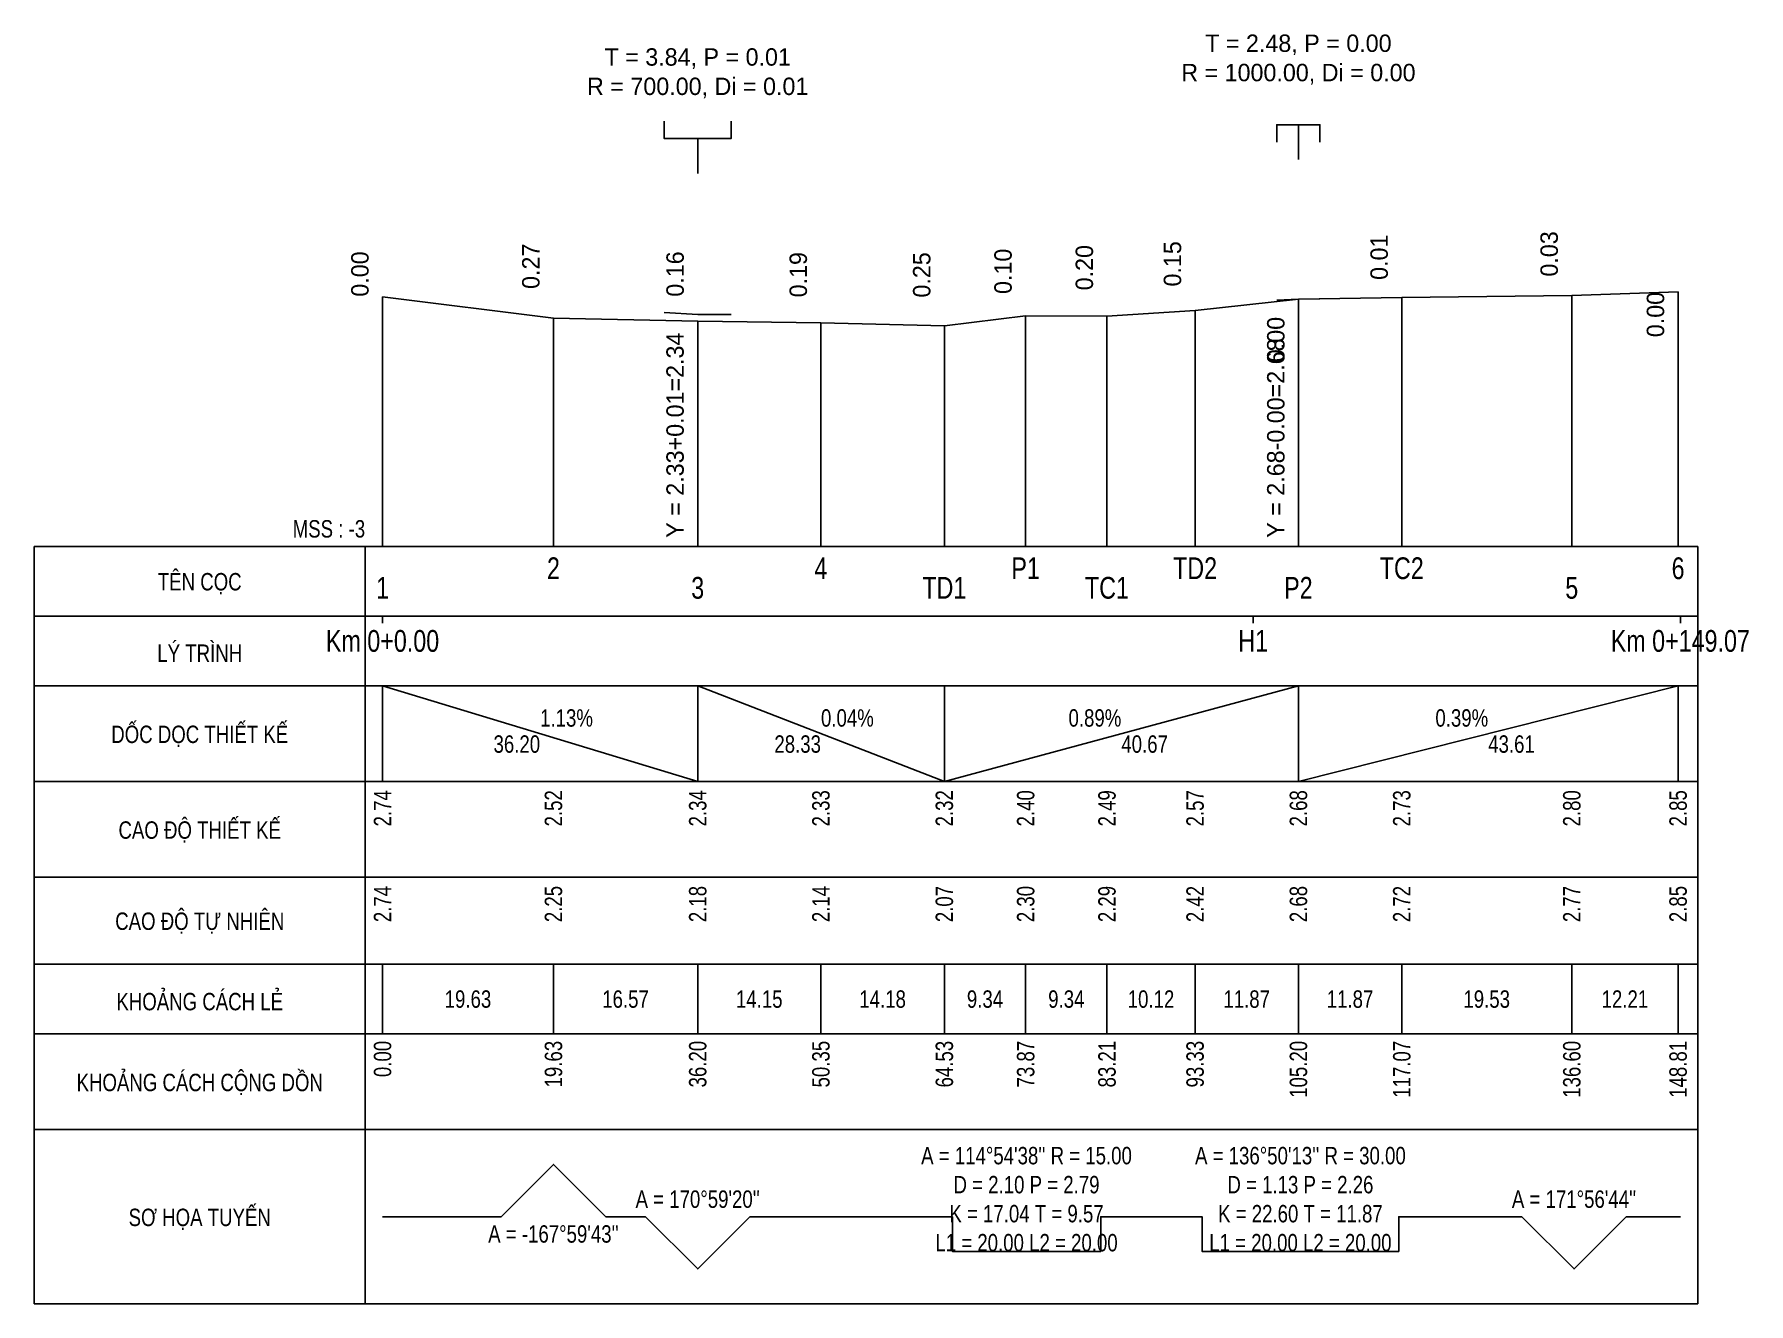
# Model space of a CAD drawing. Header units: inches. Extents: x 389 to 661, y -157 to 152.
# Drawn here: x 389 to 585.9, y 5.7 to 151.6 of the extents above; entities that cross this region are included whole.
import ezdxf
from ezdxf.enums import TextEntityAlignment as Align

# ---------------------------------------------------------------- set-up
doc = ezdxf.new("R2010")
doc.units = ezdxf.units.IN
doc.header["$MEASUREMENT"] = 0
for name, color, linetype in [('Bang TD tu nhien', 3, 'Continuous'), ('DD Ranh dan trong 1 trai', 2, 'Continuous'), ('Duong dong trac doc tu nhien', 9, 'Continuous'), ('Trac doc thiet ke', 1, 'Continuous'), ('Trac doc tu nhien', 3, 'Continuous'), ('TracDoc', 7, 'Continuous')]:
    doc.layers.add(name, color=color, linetype=linetype)
doc.styles.add('BangTD', font='viet buddy.shx', dxfattribs={"width": 0.8})

msp = doc.modelspace()

# ---------------------------------------------------------------- texts
at = {"layer": 'Bang TD tu nhien', "color": 3, "style": 'BangTD', "width": 0.8}
for s, p in [('TÊN CỌC', (408, 88.71)), ('LÝ TRÌNH', (408, 80.71)), ('DỐC DỌC THIẾT KẾ', (408, 71.21)), ('CAO ĐỘ THIẾT KẾ', (408, 60.21)), ('CAO ĐỘ TỰ NHIÊN', (408, 49.71)), ('KHOẢNG CÁCH LẺ', (408, 40.71)), ('KHOẢNG CÁCH CỘNG DỒN', (408, 31.21)), ('SƠ HỌA TUYẾN', (408, 15.71))]:
    msp.add_text(s, height=2, dxfattribs=at).set_placement(p, align=Align.MIDDLE)
at = {"layer": 'DD Ranh dan trong 1 trai', "color": 2}
for s, p in [('0.01', (545.07, 123.34)), ('0.03', (564.6, 123.72)), ('0.00', (428, 121.41)), ('0.27', (447.63, 122.3)), ('0.16', (464.2, 121.41)), ('0.19', (478.35, 121.33)), ('0.25', (492.53, 121.31)), ('0.10', (501.87, 121.72)), ('0.20', (511.21, 122.14)), ('0.15', (521.33, 122.58)), ('Y = 2.33+0.01=2.34', (464.2, 93.71)), ('Y = 2.68-0.00=2.68', (533.2, 93.71))]:
    msp.add_text(s, height=2, rotation=90, dxfattribs=at).set_placement(p, align=Align.BOTTOM_LEFT)
for p in [(576.81, 121.96), (533.2, 119.09)]:
    msp.add_text('0.00', height=2, rotation=90, dxfattribs=at).set_placement(p, align=Align.BOTTOM_RIGHT)
at = {"layer": 'Trac doc thiet ke', "color": 2, "char_height": 2}
for s, insert, attachment_point in [('T = 3.84, P = 0.01', (465.2, 147.58), 8), ('T = 2.48, P = 0.00', (534.2, 149.16), 8), ('R = 1000.00, Di = 0.00', (534.2, 148.16), 2), ('R = 700.00, Di = 0.01', (465.2, 146.58), 2)]:
    msp.add_mtext(s, dxfattribs=dict(at, insert=insert, attachment_point=attachment_point))
at = {"layer": 'Trac doc tu nhien', "color": 3, "insert": (427, 93.71), "char_height": 2, "attachment_point": 9, "style": 'BangTD'}
msp.add_mtext('MSS : -3', dxfattribs=at)
at = {"layer": 'TracDoc', "color": 5, "style": 'BangTD', "width": 0.8}
for s, p in [('2', (448.63, 91.46)), ('4', (479.35, 91.46)), ('P1', (502.87, 91.46)), ('TD2', (522.33, 91.46)), ('TC2', (546.07, 91.46)), ('6', (577.81, 91.46)), ('Km 0+0.00', (429, 83.11)), ('H1', (529, 83.11)), ('Km 0+149.07', (578.07, 83.11))]:
    msp.add_text(s, height=2.5, dxfattribs=at).set_placement(p, align=Align.TOP_CENTER)
for s, p in [('1', (429, 85.96)), ('3', (465.2, 85.96)), ('TD1', (493.53, 85.96)), ('TC1', (512.21, 85.96)), ('P2', (534.2, 85.96)), ('5', (565.6, 85.96))]:
    msp.add_text(s, height=2.5, dxfattribs=at).set_placement(p, align=Align.BOTTOM_CENTER)
at = {"layer": 'TracDoc', "color": 2, "style": 'BangTD', "width": 0.8}
for s, p in [('1.13%', (447.1, 71.41)), ('0.04%', (479.36, 71.41))]:
    msp.add_text(s, height=2, dxfattribs=at).set_placement(p, align=Align.BOTTOM_LEFT)
for s, p in [('0.89%', (513.86, 71.41)), ('0.39%', (556, 71.41))]:
    msp.add_text(s, height=2, dxfattribs=at).set_placement(p, align=Align.BOTTOM_RIGHT)
for s, p in [('36.20', (447.1, 71.01)), ('28.33', (479.36, 71.01))]:
    msp.add_text(s, height=2, dxfattribs=at).set_placement(p, align=Align.TOP_RIGHT)
for s, p in [('40.67', (513.86, 71.01)), ('43.61', (556, 71.01))]:
    msp.add_text(s, height=2, dxfattribs=at).set_placement(p, align=Align.TOP_LEFT)
for s, p in [('2.74', (429, 64.71)), ('2.52', (448.63, 64.71)), ('2.34', (465.2, 64.71)), ('2.33', (479.35, 64.71)), ('2.32', (493.53, 64.71)), ('2.40', (502.87, 64.71)), ('2.49', (512.21, 64.71)), ('2.57', (522.33, 64.71)), ('2.68', (534.2, 64.71)), ('2.73', (546.07, 64.71)), ('2.80', (565.6, 64.71)), ('2.85', (577.81, 64.71))]:
    msp.add_text(s, height=2, rotation=90, dxfattribs=at).set_placement(p, align=Align.MIDDLE_RIGHT)
at = {"layer": 'TracDoc', "color": 3, "style": 'BangTD', "width": 0.8}
for s, p in [('2.74', (429, 53.71)), ('2.25', (448.63, 53.71)), ('2.18', (465.2, 53.71)), ('2.14', (479.35, 53.71)), ('2.07', (493.53, 53.71)), ('2.30', (502.87, 53.71)), ('2.29', (512.21, 53.71)), ('2.42', (522.33, 53.71)), ('2.68', (534.2, 53.71)), ('2.72', (546.07, 53.71)), ('2.77', (565.6, 53.71)), ('2.85', (577.81, 53.71)), ('0.00', (429, 35.91)), ('19.63', (448.63, 35.91)), ('36.20', (465.2, 35.91)), ('50.35', (479.35, 35.91)), ('64.53', (493.53, 35.91)), ('73.87', (502.87, 35.91)), ('83.21', (512.21, 35.91)), ('93.33', (522.33, 35.91)), ('105.20', (534.2, 35.91)), ('117.07', (546.07, 35.91)), ('136.60', (565.6, 35.91)), ('148.81', (577.81, 35.91))]:
    msp.add_text(s, height=2, rotation=90, dxfattribs=at).set_placement(p, align=Align.MIDDLE_RIGHT)
for s, p in [('19.63', (438.81, 40.71)), ('16.57', (456.91, 40.71)), ('14.15', (472.27, 40.71)), ('14.18', (486.44, 40.71)), ('9.34', (498.2, 40.71)), ('9.34', (507.54, 40.71)), ('10.12', (517.27, 40.71)), ('11.87', (528.26, 40.71)), ('11.87', (540.13, 40.71)), ('19.53', (555.83, 40.71)), ('12.21', (571.7, 40.71))]:
    msp.add_text(s, height=2, dxfattribs=at).set_placement(p, align=Align.MIDDLE_CENTER)
at = {"layer": 'TracDoc', "color": 1, "char_height": 2, "attachment_point": 5, "style": 'BangTD'}
for s, insert in [("A = 114°54'38'' R = 15.00^M^JD = 2.10 P = 2.79^M^JK = 17.04 T = 9.57^M^JL1 = 20.00 L2 = 20.00", (502.97, 17.71)), ("A = 136°50'13'' R = 30.00^M^JD = 1.13 P = 2.26^M^JK = 22.60 T = 11.87^M^JL1 = 20.00 L2 = 20.00", (534.43, 17.71)), ("A = 170°59'20''", (465.2, 17.71)), ("A = 171°56'44''", (565.86, 17.71)), ("A = -167°59'43''", (448.63, 13.71))]:
    msp.add_mtext(s, dxfattribs=dict(at, insert=insert))

# ---------------------------------------------------------------- linework, layer by layer
at = {"layer": 'Bang TD tu nhien', "color": 3}
for p, q in [((389, 92.71), (389, 5.71)), ((389, 92.71), (580.07, 92.71)), ((427, 92.71), (427, 5.71)), ((580.07, 92.71), (580.07, 5.71)), ((389, 84.71), (580.07, 84.71)), ((389, 76.71), (580.07, 76.71)), ((389, 65.71), (580.07, 65.71)), ((389, 54.71), (580.07, 54.71)), ((389, 44.71), (580.07, 44.71)), ((389, 36.71), (580.07, 36.71)), ((389, 25.71), (580.07, 25.71)), ((389, 5.71), (580.07, 5.71))]:
    msp.add_line(p, q, dxfattribs=at)
at = {"layer": 'Duong dong trac doc tu nhien', "color": 8}
for p, q in [((429, 92.71), (429, 121.41)), ((534.2, 92.71), (534.2, 121.11)), ((546.07, 92.71), (546.07, 121.31)), ((565.6, 92.71), (565.6, 121.56)), ((577.81, 92.71), (577.81, 121.96)), ((448.63, 92.71), (448.63, 118.96)), ((465.2, 92.71), (465.2, 118.61)), ((479.35, 92.71), (479.35, 118.41)), ((502.87, 92.71), (502.87, 119.21)), ((512.21, 92.71), (512.21, 119.16)), ((522.33, 92.71), (522.33, 119.81)), ((493.53, 92.71), (493.53, 118.06))]:
    msp.add_line(p, q, dxfattribs=at)
at = {"layer": 'Trac doc thiet ke', "color": 2}
for p, q in [((534.2, 141.16), (534.2, 137.16)), ((465.2, 139.58), (465.2, 135.58)), ((531.72, 121), (534.2, 121.11)), ((536.67, 121.16), (534.2, 121.11)), ((461.36, 119.58), (465.2, 119.36)), ((469.04, 119.35), (465.2, 119.36))]:
    msp.add_line(p, q, dxfattribs=at)
for points in [[(461.36, 141.58), (461.36, 139.58), (469.04, 139.58), (469.04, 141.58)], [(531.72, 139.16), (531.72, 141.16), (536.67, 141.16), (536.67, 139.16)]]:
    msp.add_lwpolyline(points, dxfattribs=at)
at = {"layer": 'Trac doc tu nhien', "color": 3}
msp.add_lwpolyline([(429, 121.41), (448.63, 118.96), (465.2, 118.61), (479.35, 118.41), (493.53, 118.06), (502.87, 119.21), (512.21, 119.16), (522.33, 119.81), (534.2, 121.11), (546.07, 121.31), (565.6, 121.56), (577.81, 121.96)], dxfattribs=at)
at = {"layer": 'TracDoc', "color": 5}
for p, q in [((429, 84.71), (429, 83.91)), ((529, 84.71), (529, 83.91)), ((578.07, 84.71), (578.07, 83.91))]:
    msp.add_line(p, q, dxfattribs=at)
at = {"layer": 'TracDoc', "color": 2}
for p, q in [((429, 65.71), (429, 76.71)), ((465.2, 65.71), (429, 76.71)), ((465.2, 65.71), (465.2, 76.71)), ((493.53, 65.71), (465.2, 76.71)), ((493.53, 65.71), (493.53, 76.71)), ((534.2, 76.71), (493.53, 65.71)), ((534.2, 65.71), (534.2, 76.71)), ((577.81, 76.71), (534.2, 65.71)), ((577.81, 65.71), (577.81, 76.71))]:
    msp.add_line(p, q, dxfattribs=at)
at = {"layer": 'TracDoc', "color": 3}
for p, q in [((429, 36.71), (429, 44.71)), ((448.63, 36.71), (448.63, 44.71)), ((465.2, 36.71), (465.2, 44.71)), ((479.35, 36.71), (479.35, 44.71)), ((493.53, 36.71), (493.53, 44.71)), ((502.87, 36.71), (502.87, 44.71)), ((512.21, 36.71), (512.21, 44.71)), ((522.33, 36.71), (522.33, 44.71)), ((534.2, 36.71), (534.2, 44.71)), ((546.07, 36.71), (546.07, 44.71)), ((565.6, 36.71), (565.6, 44.71)), ((577.81, 36.71), (577.81, 44.71))]:
    msp.add_line(p, q, dxfattribs=at)
at = {"layer": 'TracDoc', "color": 1}
msp.add_lwpolyline([(429, 15.71), (442.63, 15.71), (448.63, 21.71), (454.63, 15.71), (459.2, 15.71), (465.2, 9.71), (471.2, 15.71), (494.45, 15.71), (494.45, 11.71), (511.49, 11.71), (511.49, 15.71), (523.13, 15.71), (523.13, 11.71), (545.73, 11.71), (545.73, 15.71), (559.86, 15.71), (565.86, 9.71), (571.86, 15.71), (578.07, 15.71)], dxfattribs=at)

msp.set_redraw_order([(e.dxf.handle, doc.entitydb.next_handle()) for e in msp.query("TEXT MTEXT ATTDEF DIMENSION ARC_DIMENSION")])  # texts and dimensions are drawn at this point

doc.saveas('drawing.dxf')
